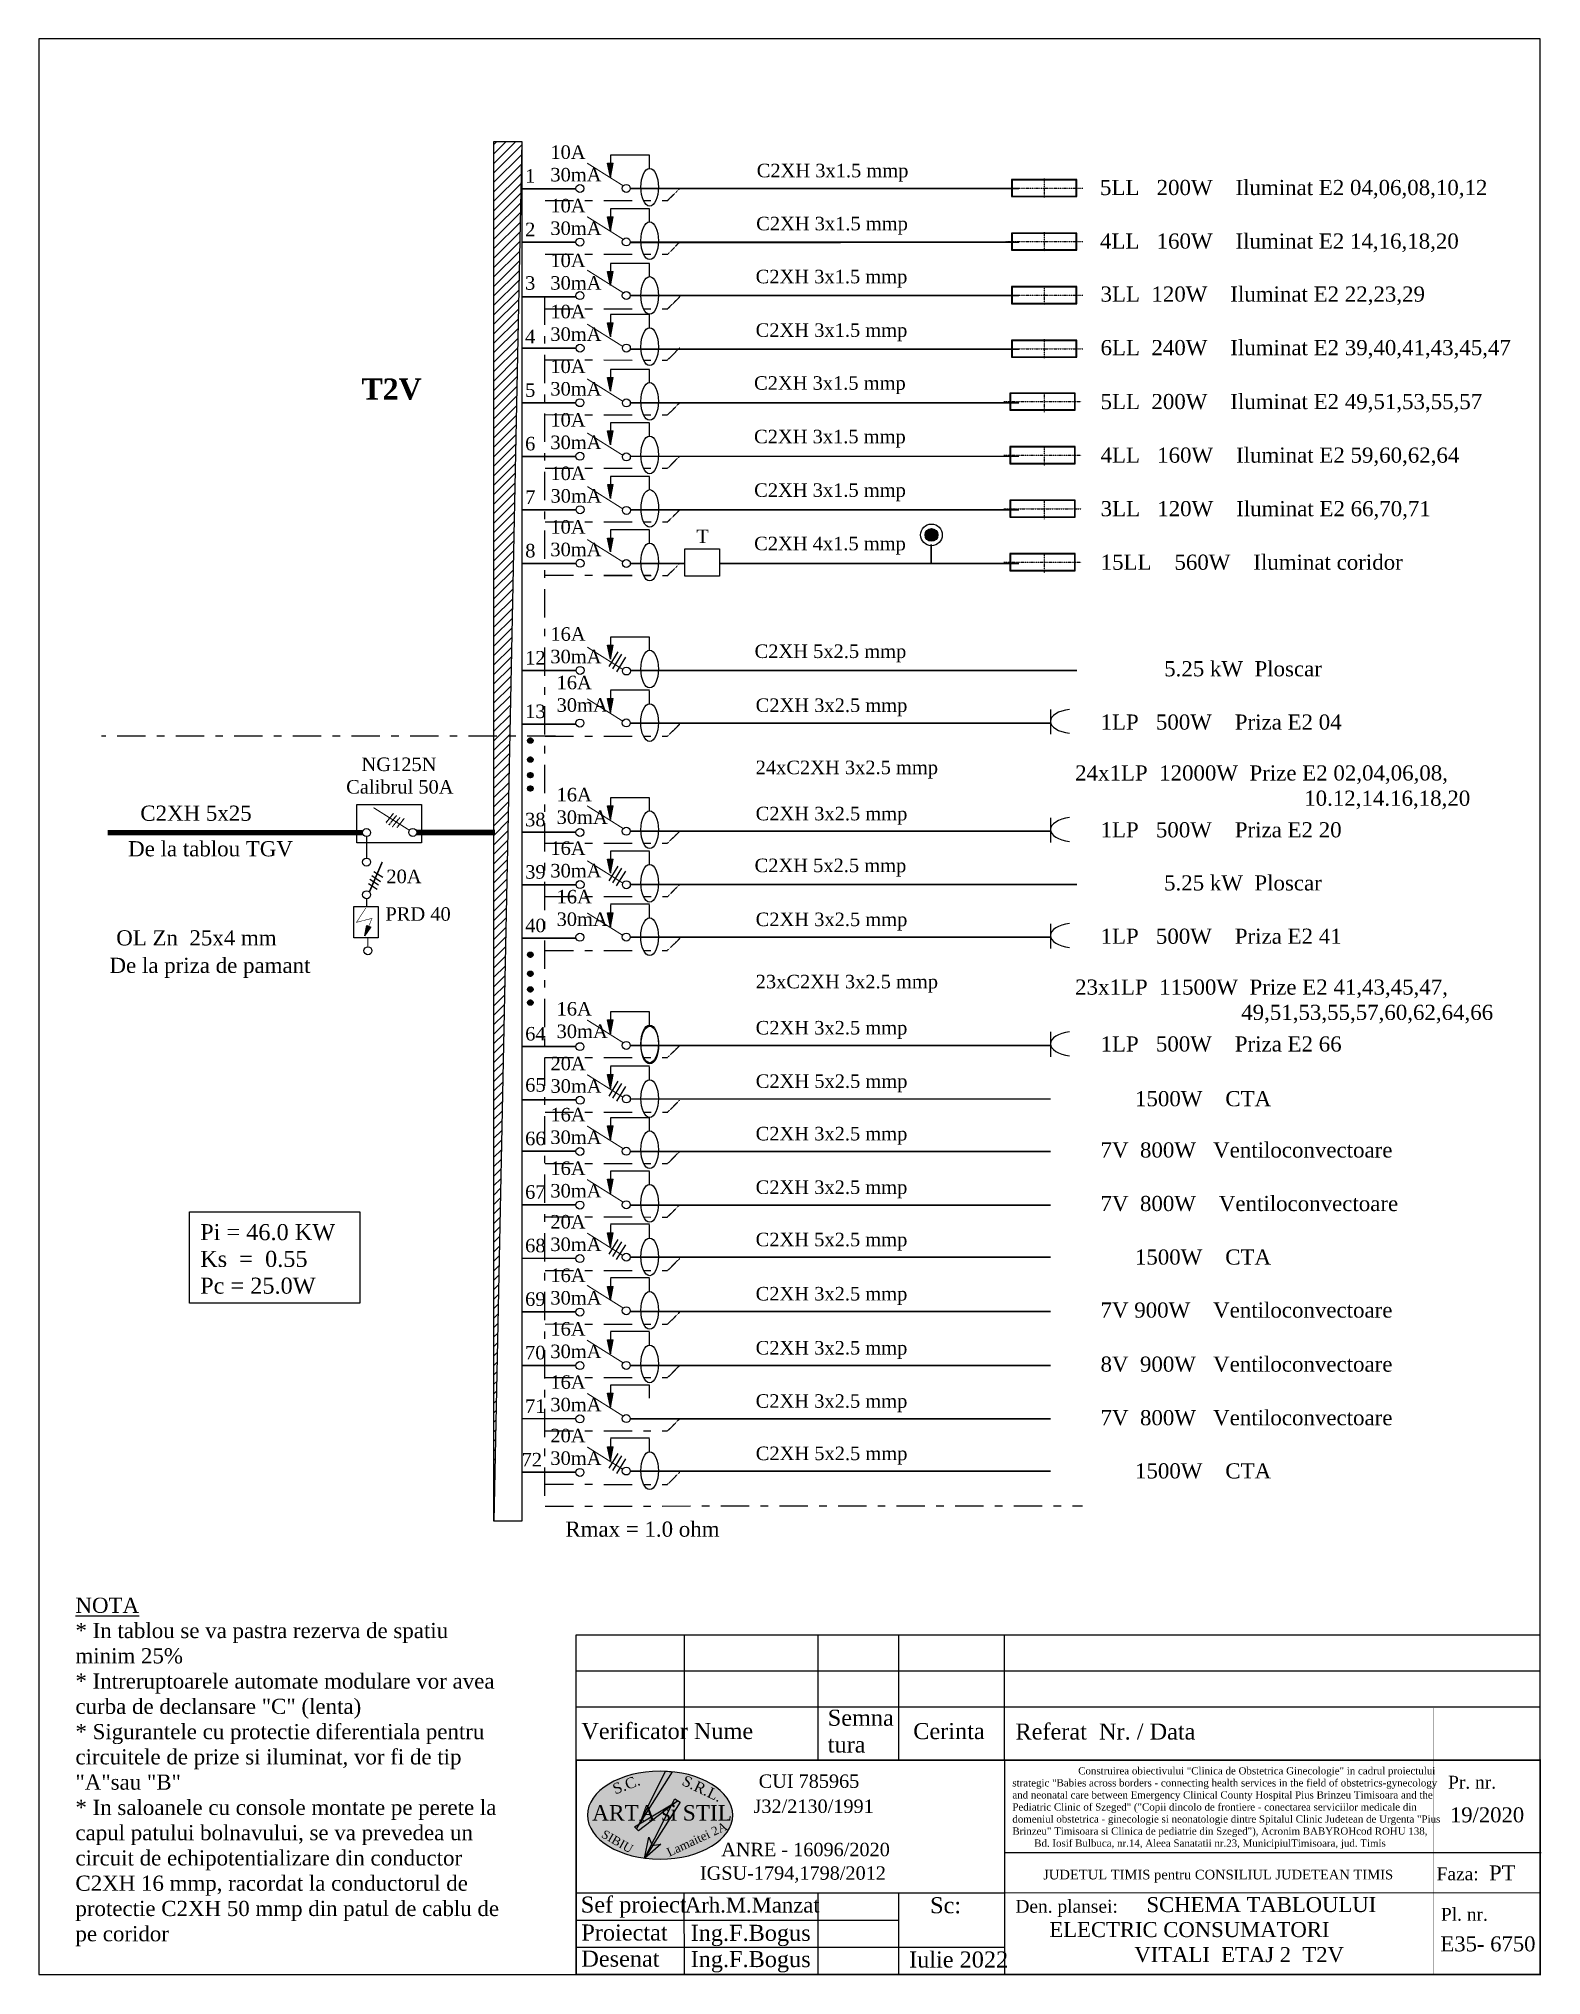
# Model space of a CAD drawing. Header units: inches. Extents: x -369701 to 85886, y 28217 to 66726.
# Drawn here: x -94413 to -80389, y 28218 to 46303 of the extents above; entities that cross this region are included whole.
import ezdxf

# ---------------------------------------------------------------- set-up
doc = ezdxf.new("R2010")
doc.units = ezdxf.units.IN
doc.header["$MEASUREMENT"] = 0
for name, pattern in [('DASHDOTX2', [50.8, 25.4, -12.7, 0, -12.7]), ('DOUBLE_DASHED', [1.093611, 0.529167, -0.211667, 0.141111, -0.211667]), ('VERDECKT2_S2', [0.135, 0.1, -0.035])]:
    doc.linetypes.add(name, pattern=pattern)
doc.layers.add('Circuite', color=7, linetype='Continuous', lineweight=25)
doc.layers.add('Circuite incendiu', color=1, linetype='Continuous', lineweight=25)
for name, color, linetype in [('circuite iluminat normal', 7, 'Continuous'), ('ELECTRICAL', 7, 'Continuous'), ('Texte', 7, 'Continuous')]:
    doc.layers.add(name, color=color, linetype=linetype)
doc.styles.get("Standard").update_dxf_attribs({"font": 'arial.ttf'})

msp = doc.modelspace()

# ---------------------------------------------------------------- texts
at = {"layer": 'Circuite', "linetype": 'Continuous', "attachment_point": 1}
for s, insert, char_height, width in [('{\\fTimes New Roman|b0|i0|c0|p18;10A\\P30mA}', (-89638, 45307), 126.25, 407.03), ('{\\fTimes New Roman|b0|i0|c0|p18;10A\\P30mA}', (-89638, 44807), 126.25, 407.03), ('{\\fTimes New Roman|b0|i0|c0|p18;10A\\P30mA}', (-89638, 44296), 126.25, 407.03), ('{\\fTimes New Roman|b0|i0|c0|p18;10A\\P30mA}', (-89638, 43818), 126.25, 407.03), ('{\\fTimes New Roman|b0|i0|c0|p18;10A\\P30mA}', (-89638, 43307), 126.25, 407.03), ('{\\fTimes New Roman|b0|i0|c0|p18;10A\\P30mA}', (-89638, 42807), 126.25, 407.03), ('{\\fTimes New Roman|b0|i0|c0|p18;10A\\P30mA}', (-89637, 42307), 126.25, 407.03), ('{\\fTimes New Roman|b0|i0|c0|p18;10A\\P30mA}', (-89638, 41807), 126.25, 407.03), ('{\\fTimes New Roman|b0|i0|c0|p18;  T}', (-88371, 41719), 126.25, 407.03), ('{\\fTimes New Roman|b0|i0|c0|p18;16A\\P30mA}', (-89638, 40807), 126.25, 407.03), ('{\\fTimes New Roman|b0|i0|c0|p18;16A\\P30mA}', (-89580, 40354), 126.25, 407.03), ('{\\fTimes New Roman|b0|i0|c0|p18;16A\\P30mA}', (-89580, 39307), 126.25, 407.03), ('{\\fTimes New Roman|b0|i0|c0|p18;16A\\P30mA}', (-89638, 38807), 126.25, 407.03), ('{\\fTimes New Roman|b0|i0|c0|p18;16A\\P30mA}', (-89638, 38807), 126.25, 407.03), ('{\\fTimes New Roman|b0|i0|c0|p18;16A\\P30mA}', (-89580, 38354), 126.25, 407.03), ('{\\fTimes New Roman|b0|i0|c0|p18;PRD 40}', (-91178, 38192), 126.38, 1127.52), ('{\\fTimes New Roman|b0|i0|c0|p18;16A\\P30mA}', (-89580, 37307), 126.25, 407.03), ('{\\fTimes New Roman|b0|i0|c0|p18;20A\\P30mA}', (-89637, 36796), 126.25, 407.03), ('{\\fTimes New Roman|b0|i0|c0|p18;16A\\P30mA}', (-89638, 36318), 126.25, 407.03), ('{\\fTimes New Roman|b0|i0|c0|p18;16A\\P30mA}', (-89638, 35818), 126.25, 407.03), ('{\\fTimes New Roman|b0|i0|c0|p18;20A\\P30mA}', (-89638, 35318), 126.25, 407.03), ('{\\fTimes New Roman|b0|i0|c0|p18;16A\\P30mA}', (-89638, 34818), 126.25, 407.03), ('{\\fTimes New Roman|b0|i0|c0|p18;16A\\P30mA}', (-89638, 34318), 126.25, 407.03), ('{\\fTimes New Roman|b0|i0|c0|p18;16A\\P30mA}', (-89638, 33821), 126.25, 407.03), ('{\\fTimes New Roman|b0|i0|c0|p18;20A\\P30mA}', (-89638, 33321), 126.25, 407.03)]:
    msp.add_mtext(s, dxfattribs=dict(at, insert=insert, char_height=char_height, width=width))
at = {"layer": 'ELECTRICAL', "linetype": 'Continuous', "attachment_point": 1}
for s, insert, char_height, width in [('{\\fTimes New Roman|b0|i0|c0|p18;1}', (-89874, 45085), 126.38, 407.44), ('{\\fTimes New Roman|b0|i0|c0|p18;2}', (-89874, 44585), 126.38, 407.44), ('{\\fTimes New Roman|b0|i0|c0|p18;3}', (-89874, 44085), 126.38, 407.44), ('{\\fTimes New Roman|b0|i0|c0|p18;4}', (-89874, 43585), 126.38, 407.44), ('{\\fTimes New Roman|b1|i0|c0|p18;\\C1;T2V}', (-91401, 43130), 196.58, 477.25), ('{\\fTimes New Roman|b0|i0|c0|p18;5}', (-89874, 43085), 126.38, 407.44), ('{\\fTimes New Roman|b0|i0|c0|p18;6}', (-89874, 42585), 126.38, 407.44), ('{\\fTimes New Roman|b0|i0|c0|p18;7}', (-89873, 42085), 126.38, 407.44), ('{\\fTimes New Roman|b0|i0|c0|p18;8}', (-89873, 41585), 126.38, 407.44), ('{\\fTimes New Roman|b0|i0|c0|p18;12}', (-89873, 40585), 126.38, 407.44), ('{\\fTimes New Roman|b0|i0|c0|p18;13}', (-89873, 40085), 126.38, 407.44), ('{\\fTimes New Roman|b0|i0|c0|p18;   NG125N\\PCalibrul 50A}', (-91544, 39590), 126.38, 1443.2), ('{\\fTimes New Roman|b0|i0|c0|p18;38}', (-89874, 39074), 126.38, 407.44), ('{\\fTimes New Roman|b0|i0|c0|p18;         De la tablou TGV\\P                         }', (-94060, 38809), 141.54, 3139.93), ('{\\fTimes New Roman|b0|i0|c0|p18;20A}', (-91169, 38543), 126.38, 407.44), ('{\\fTimes New Roman|b0|i0|c0|p18;39}', (-89873, 38585), 126.38, 407.44), ('{\\fTimes New Roman|b0|i0|c0|p18;40}', (-89873, 38085), 126.38, 407.44), ('{\\fTimes New Roman|b0|i0|c0|p18;De la priza de pamant}', (-93753, 37720), 141.54, 3139.93), ('{\\fTimes New Roman|b0|i0|c0|p18;64}', (-89873, 37074), 126.38, 407.44), ('{\\fTimes New Roman|b0|i0|c0|p18;65}', (-89873, 36596), 126.38, 407.44), ('{\\fTimes New Roman|b0|i0|c0|p18;66}', (-89874, 36096), 126.38, 407.44), ('{\\fTimes New Roman|b0|i0|c0|p18;67}', (-89874, 35596), 126.38, 407.44), ('{\\fTimes New Roman|b0|i0|c0|p18;\\C1;Pi\\fTimes New Roman|b1|i0|c0|p18; \\fTimes New Roman|b0|i0|c0|p18;= 46.0 KW\\PKs  =  0.55\\PPc\\fTimes New Roman|b1|i0|c0|p18; \\fTimes New Roman|b0|i0|c0|p18;= 25.0W}', (-92907, 35233), 150, 1841.24), ('{\\fTimes New Roman|b0|i0|c0|p18;68}', (-89874, 35096), 126.38, 407.44), ('{\\fTimes New Roman|b0|i0|c0|p18;69}', (-89874, 34596), 126.38, 407.44), ('{\\fTimes New Roman|b0|i0|c0|p18;70}', (-89874, 34096), 126.38, 407.44), ('{\\fTimes New Roman|b0|i0|c0|p18;71}', (-89874, 33596), 126.38, 407.44), ('\\pxt1;{\\fTimes New Roman|b0|i0|c0|p18;72}', (-89907, 33096), 126.38, 407.44)]:
    msp.add_mtext(s, dxfattribs=dict(at, insert=insert, char_height=char_height, width=width))
at = {"layer": 'ELECTRICAL', "linetype": 'DOUBLE_DASHED', "attachment_point": 1}
for s, insert, char_height, width in [('{\\fTimes New Roman|b0|i0|c0|p18;C2XH 3x1.5 mmp}', (-87712, 45135), 126.38, 2813.98), ('{\\fTimes New Roman|b0|i0|c0|p18;5LL   200W    Iluminat E2 04,06,08,10,12}', (-84508, 44984), 141.54, 8555.18), ('{\\fTimes New Roman|b0|i0|c0|p18;C2XH 3x1.5 mmp}', (-87717, 44640), 126.38, 2813.98), ('{\\fTimes New Roman|b0|i0|c0|p18;4LL   160W    Iluminat E2 14,16,18,20}', (-84508, 44484), 141.54, 8555.18), ('{\\fTimes New Roman|b0|i0|c0|p18;C2XH 3x1.5 mmp}', (-87722, 44145), 126.38, 2813.98), ('{\\fTimes New Roman|b0|i0|c0|p18;3LL  120W    Iluminat E2 22,23,29}', (-84503, 43989), 141.54, 8555.18), ('{\\fTimes New Roman|b0|i0|c0|p18;C2XH 3x1.5 mmp}', (-87722, 43645), 126.38, 2813.98), ('{\\fTimes New Roman|b0|i0|c0|p18;6LL  240W    Iluminat E2 39,40,41,43,45,47}', (-84503, 43489), 141.54, 8555.18), ('{\\fTimes New Roman|b0|i0|c0|p18;C2XH 3x1.5 mmp}', (-87737, 43151), 126.38, 2813.98), ('{\\fTimes New Roman|b0|i0|c0|p18;5LL  200W    Iluminat E2 49,51,53,55,57}', (-84503, 42985), 141.54, 8555.18), ('{\\fTimes New Roman|b0|i0|c0|p18;C2XH 3x1.5 mmp}', (-87737, 42651), 126.38, 2813.98), ('\\pxt18,19;{\\fTimes New Roman|b0|i0|c0|p18;4LL   160W    Iluminat E2 59,60,62,64}', (-84503, 42485), 141.54, 8555.18), ('{\\fTimes New Roman|b0|i0|c0|p18;C2XH 3x1.5 mmp}', (-87736, 42151), 126.38, 2813.98), ('\\pxt18,19;{\\fTimes New Roman|b0|i0|c0|p18;3LL   120W    Iluminat E2 66,70,71}', (-84502, 41985), 141.54, 8555.18), ('{\\fTimes New Roman|b0|i0|c0|p18;C2XH 4x1.5 mmp}', (-87736, 41652), 126.38, 2813.98), ('{\\fTimes New Roman|b0|i0|c0|p18;15LL    560W    Iluminat coridor}', (-84502, 41485), 141.54, 8555.18), ('{\\fTimes New Roman|b0|i0|c0|p18;C2XH 5x2.5 mmp}', (-87732, 40646), 126.38, 2813.98), ('{\\fTimes New Roman|b0|i0|c0|p18;           5.25 kW  Ploscar}', (-84497, 40490), 141.54, 8555.18), ('{\\fTimes New Roman|b0|i0|c0|p18;C2XH 3x2.5 mmp}', (-87722, 40142), 126.38, 2813.98), ('{\\fTimes New Roman|b0|i0|c0|p18;1LP   500W    Priza E2 04}', (-84503, 39992), 141.54, 8555.18), ('{\\fTimes New Roman|b0|i0|c0|p18;24xC2XH 3x2.5 mmp}', (-87722, 39561), 126.38, 2813.98), ('{\\fTimes New Roman|b0|i0|c0|p18;24x1LP  12000W  Prize E2 02,04,06,08,\\P                                        10.12,14.16,18,20 }', (-84740, 39517), 141.54, 8555.18), ('{\\fTimes New Roman|b0|i0|c0|p18;    C2XH 5x25}', (-93679, 39141), 141.54, 2813.98), ('{\\fTimes New Roman|b0|i0|c0|p18;C2XH 3x2.5 mmp}', (-87722, 39130), 126.38, 2813.98), ('{\\fTimes New Roman|b0|i0|c0|p18;1LP   500W    Priza E2 20}', (-84503, 38986), 141.54, 8555.18), ('{\\fTimes New Roman|b0|i0|c0|p18;C2XH 5x2.5 mmp}', (-87732, 38646), 126.38, 2813.98), ('{\\fTimes New Roman|b0|i0|c0|p18;           5.25 kW  Ploscar}', (-84498, 38490), 141.54, 8555.18), ('{\\fTimes New Roman|b0|i0|c0|p18;OL Zn  25x4 mm}', (-93690, 37977), 141.54, 1941.33), ('{\\fTimes New Roman|b0|i0|c0|p18;C2XH 3x2.5 mmp}', (-87722, 38142), 126.38, 2813.98), ('{\\fTimes New Roman|b0|i0|c0|p18;1LP   500W    Priza E2 41}', (-84503, 37992), 141.54, 8555.18), ('{\\fTimes New Roman|b0|i0|c0|p18;23xC2XH 3x2.5 mmp}', (-87722, 37561), 126.38, 2813.98), ('{\\fTimes New Roman|b0|i0|c0|p18;23x1LP  11500W  Prize E2 41,43,45,47,\\P                             49,51,53,55,57,60,62,64,66}', (-84740, 37517), 141.54, 8555.18), ('{\\fTimes New Roman|b0|i0|c0|p18;C2XH 3x2.5 mmp}', (-87722, 37130), 126.38, 2813.98), ('{\\fTimes New Roman|b0|i0|c0|p18;1LP   500W    Priza E2 66}', (-84503, 36986), 141.54, 8555.18), ('{\\fTimes New Roman|b0|i0|c0|p18;C2XH 5x2.5 mmp}', (-87721, 36631), 126.38, 2813.98), ('{\\fTimes New Roman|b0|i0|c0|p18;      1500W    CTA}', (-84502, 36475), 141.54, 8555.18), ('{\\fTimes New Roman|b0|i0|c0|p18;C2XH 3x2.5 mmp}', (-87722, 36141), 126.38, 2813.98), ('{\\fTimes New Roman|b0|i0|c0|p18;7V  800W   Ventiloconvectoare}', (-84503, 35996), 141.54, 8555.18), ('{\\fTimes New Roman|b0|i0|c0|p18;C2XH 3x2.5 mmp}', (-87722, 35641), 126.38, 2813.98), ('{\\fTimes New Roman|b0|i0|c0|p18;7V  800W    Ventiloconvectoare}', (-84503, 35496), 141.54, 8555.18), ('{\\fTimes New Roman|b0|i0|c0|p18;C2XH 5x2.5 mmp}', (-87722, 35152), 126.38, 2813.98), ('{\\fTimes New Roman|b0|i0|c0|p18;      1500W    CTA}', (-84503, 34996), 141.54, 8555.18), ('{\\fTimes New Roman|b0|i0|c0|p18;C2XH 3x2.5 mmp}', (-87722, 34646), 126.38, 2813.98), ('{\\fTimes New Roman|b0|i0|c0|p18;7V 900W    Ventiloconvectoare}', (-84503, 34501), 141.54, 8555.18), ('{\\fTimes New Roman|b0|i0|c0|p18;C2XH 3x2.5 mmp}', (-87722, 34141), 126.38, 2813.98), ('{\\fTimes New Roman|b0|i0|c0|p18;8V  900W   Ventiloconvectoare}', (-84503, 33996), 141.54, 8555.18), ('{\\fTimes New Roman|b0|i0|c0|p18;C2XH 3x2.5 mmp}', (-87722, 33644), 126.38, 2813.98), ('{\\fTimes New Roman|b0|i0|c0|p18;7V  800W   Ventiloconvectoare}', (-84503, 33496), 141.54, 8555.18), ('{\\fTimes New Roman|b0|i0|c0|p18;C2XH 5x2.5 mmp}', (-87721, 33155), 126.38, 2813.98), ('{\\fTimes New Roman|b0|i0|c0|p18;      1500W    CTA}', (-84502, 32999), 141.54, 8555.18), ('{\\fTimes New Roman|b0|i0|c0|p18;Rmax = 1.0 ohm}', (-89498, 32455), 141.54, 8555.18), ('{\\fTimes New Roman|b0|i0|c0|p18;\\LNOTA\\P\\l* In tablou se va pastra rezerva de spatiu minim 25%\\P* Intreruptoarele automate modulare vor avea curba de declansare "C" (lenta)\\P* Sigurantele cu protectie diferentiala pentru circuitele de prize si iluminat, vor fi de tip "A"sau "B"\\P* In saloanele cu console montate pe perete la capul patului bolnavului, se va prevedea un circuit de echipotentializare din conductor C2XH 16 mmp, racordat la conductorul de protectie C2XH 50 mmp din patul de cablu de pe coridor}', (-94071, 31744), 141.541, 3974.27)]:
    msp.add_mtext(s, dxfattribs=dict(at, insert=insert, char_height=char_height, width=width))
at = {"layer": 'Texte', "linetype": 'Continuous', "attachment_point": 1}
for s, insert, char_height, width in [('\\fTimes New Roman|b0|i0|c0|p18;Verificator', (-89349, 30574), 150, 957.75), ('\\fTimes New Roman|b0|i0|c0|p18;Nume', (-88299, 30574), 150, 957.8), ('\\fTimes New Roman|b0|i0|c0|p18;Semna\\Ptura', (-87049, 30698), 150, 957.8), ('\\fTimes New Roman|b0|i0|c0|p18;Cerinta ', (-86251, 30573), 150, 713.5), ('{\\fTimes New Roman|b0|i0|c0|p18;19/2020}', (-81242, 29786), 140, 1414.36), ('{\\fTimes New Roman|b0|i0|c0|p18;Faza:}', (-81366, 29225), 120, 1414.36), ('{\\fTimes New Roman|b0|i0|c0|p18;  PT }', (-80982, 29244), 140, 1414.36), ('{\\fTimes New Roman|b0|i0|c0|p18;Sef proiect}', (-89354, 28953), 150, 1016.64), ('{\\fTimes New Roman|b0|i0|c0|p18;Arh.M.Manzat}', (-88382, 28944), 140, 1423.27), ('{\\fTimes New Roman|b0|i0|c0|p18;  Sc:}', (-86207, 28947), 150, 713.5), ('{\\fTimes New Roman|b0|i0|c0|p18;                \\H0.93333x;SCHEMA TABLOULUI ELECTRIC CONSUMATORI \\P               VITALI  ETAJ 2  \\C1;T2V}', (-84980, 28948), 150, 3496), ('{\\fTimes New Roman|b0|i0|c0|p18;Proiectat}', (-89349, 28692), 150, 957.75), ('{\\fTimes New Roman|b0|i0|c0|p18;Ing.F.Bogus}', (-88329, 28689), 150, 957.75), ('{\\fTimes New Roman|b0|i0|c0|p18; E35- 6750}', (-81383, 28581), 140, 1414.36), ('{\\fTimes New Roman|b0|i0|c0|p18;Desenat}', (-89349, 28448), 150, 957.75), ('{\\fTimes New Roman|b0|i0|c0|p18;Ing.F.Bogus}', (-88329, 28444), 150, 957.75), ('{\\fTimes New Roman|b0|i0|c0|p18;Iulie 2022}', (-86290, 28440), 150, 1534.79)]:
    msp.add_mtext(s, dxfattribs=dict(at, insert=insert, char_height=char_height, width=width))
at = {"layer": 'Texte', "attachment_point": 1}
for s, insert, char_height, width in [('\\fTimes New Roman|b0|i0|c0|p18;Referat  Nr. / Data', (-85297, 30569), 150, 2000.85), ('{\\fTimes New Roman|b0|i0|c0|p18;        CUI 785965 \\H1.1x; }', (-88071, 30093), 125, 4218.94), ('{\\fTimes New Roman|b0|i0|c0|p18;                        \\H1.38x;      \\H0.97826x;Construirea obiectivului "Clinica de Obstetrica Ginecologie" in cadrul proiectului\\Pstrategic "Babies across borders - connecting health services in the field of obstetrics-gynecology and neonatal care between Emergency Clinical County Hospital Pius Brinzeu Timisoara and the Pediatric Clinic of Szeged" ("Copii dincolo de frontiere - conectarea serviciilor medicale din domeniul obstetrica - ginecologie si neonatologie dintre Spitalul Clinic Judetean de Urgenta "Pius Brinzeu" Timisoara si Clinica de pediatrie din Szeged"), Acronim BABYROHcod ROHU 138, \\P        Bd. Iosif Bulbuca, nr.14, Aleea Sanatatii nr.23, MunicipiulTimisoara, jud. Timis}', (-85326, 30161), 50, 3987.91), ('{\\fTimes New Roman|b0|i0|c0|p18;Pr. nr.}', (-81259, 30081), 120, 1688.6), ('\\pxt9;{\\fTimes New Roman|b0|i0|c0|p18;J32/2130/1991}', (-87742, 29859), 125, 4218.94), ('{\\fTimes New Roman|b0|i0|c0|p18;ARTA si STIL }', (-89248, 29807), 144, 3081.12), ('\\pxt12;{\\fTimes New Roman|b0|i0|c0|p18;ANRE - 16096/2020}', (-88043, 29455), 125, 4218.94), ('{\\fTimes New Roman|b0|i0|c0|p18;IGSU-1794,1798/2012}', (-88242, 29235), 125, 4218.94), ('{\\fTimes New Roman|b0|i0|c0|p18;JUDETUL TIMIS pentru CONSILIUL JUDETEAN TIMIS}', (-85038, 29203), 90, 3509.52), ('{\\fTimes New Roman|b0|i0|c0|p18;Den. plansei:   }', (-85298, 28922), 120, 1562.27), ('{\\fTimes New Roman|b0|i0|c0|p18;Pl. nr.}', (-81326, 28847), 120, 937.77)]:
    msp.add_mtext(s, dxfattribs=dict(at, insert=insert, char_height=char_height, width=width))
at = {"layer": 'Texte', "width": 3081.12, "attachment_point": 1}
for s, insert, char_height, rotation in [('{\\fTimes New Roman|b0|i0|c0|p18;S.C.}', (-89069, 29999), 100, 20.7146), ('{\\fTimes New Roman|b0|i0|c0|p18;S.R.L.}', (-88376, 30090), 100, 334.5926), ('{\\fTimes New Roman|b0|i0|c0|p18;SIBIU}', (-89130, 29581), 80, 330.2913), ('{\\fTimes New Roman|b0|i0|c0|p18;Lamaitei 2A}', (-88562, 29397), 80, 25.0215)]:
    msp.add_mtext(s, dxfattribs=dict(at, insert=insert, char_height=char_height, rotation=rotation))

# ---------------------------------------------------------------- hatches: boundary and pattern name
at = {"layer": 'Circuite', "linetype": 'Continuous'}
h = msp.add_hatch(color=256, dxfattribs=at)
h.paths.add_polyline_path([(-89078, 45010), (-89078, 45140), (-89104, 45140)])
h.paths.add_polyline_path([(-89052, 45140), (-89078, 45140), (-89078, 45010)])
h = msp.add_hatch(color=256, dxfattribs=at)
h.paths.add_polyline_path([(-89078, 45010), (-89078, 45140), (-89104, 45140)])
h.paths.add_polyline_path([(-89052, 45140), (-89078, 45140), (-89078, 45010)])
h = msp.add_hatch(color=256, dxfattribs=at)
h.paths.add_polyline_path([(-89078, 44510), (-89078, 44640), (-89104, 44640)])
h.paths.add_polyline_path([(-89052, 44640), (-89078, 44640), (-89078, 44510)])
h = msp.add_hatch(color=256, dxfattribs=at)
h.paths.add_polyline_path([(-89078, 44510), (-89078, 44640), (-89104, 44640)])
h.paths.add_polyline_path([(-89052, 44640), (-89078, 44640), (-89078, 44510)])
h = msp.add_hatch(color=256, dxfattribs=at)
h.paths.add_polyline_path([(-89078, 43999), (-89078, 44129), (-89104, 44129)])
h.paths.add_polyline_path([(-89052, 44129), (-89078, 44129), (-89078, 43999)])
h = msp.add_hatch(color=256, dxfattribs=at)
h.paths.add_polyline_path([(-89078, 43999), (-89078, 44129), (-89104, 44129)])
h.paths.add_polyline_path([(-89052, 44129), (-89078, 44129), (-89078, 43999)])
h = msp.add_hatch(color=256, dxfattribs=at)
h.paths.add_polyline_path([(-89078, 43521), (-89078, 43651), (-89104, 43651)])
h.paths.add_polyline_path([(-89052, 43651), (-89078, 43651), (-89078, 43521)])
h = msp.add_hatch(color=256, dxfattribs=at)
h.paths.add_polyline_path([(-89078, 43521), (-89078, 43651), (-89104, 43651)])
h.paths.add_polyline_path([(-89052, 43651), (-89078, 43651), (-89078, 43521)])
h = msp.add_hatch(color=256, dxfattribs=at)
h.paths.add_polyline_path([(-89078, 43010), (-89078, 43140), (-89104, 43140)])
h.paths.add_polyline_path([(-89052, 43140), (-89078, 43140), (-89078, 43010)])
h = msp.add_hatch(color=256, dxfattribs=at)
h.paths.add_polyline_path([(-89078, 43010), (-89078, 43140), (-89104, 43140)])
h.paths.add_polyline_path([(-89052, 43140), (-89078, 43140), (-89078, 43010)])
h = msp.add_hatch(color=256, dxfattribs=at)
h.paths.add_polyline_path([(-89078, 42510), (-89078, 42640), (-89104, 42640)])
h.paths.add_polyline_path([(-89052, 42640), (-89078, 42640), (-89078, 42510)])
h = msp.add_hatch(color=256, dxfattribs=at)
h.paths.add_polyline_path([(-89078, 42510), (-89078, 42640), (-89104, 42640)])
h.paths.add_polyline_path([(-89052, 42640), (-89078, 42640), (-89078, 42510)])
h = msp.add_hatch(color=256, dxfattribs=at)
h.paths.add_polyline_path([(-89077, 42010), (-89077, 42140), (-89103, 42140)])
h.paths.add_polyline_path([(-89051, 42140), (-89077, 42140), (-89077, 42010)])
h = msp.add_hatch(color=256, dxfattribs=at)
h.paths.add_polyline_path([(-89077, 42010), (-89077, 42140), (-89103, 42140)])
h.paths.add_polyline_path([(-89051, 42140), (-89077, 42140), (-89077, 42010)])
h = msp.add_hatch(color=256, dxfattribs=at)
h.paths.add_polyline_path([(-89077, 41510), (-89077, 41640), (-89104, 41640)])
h.paths.add_polyline_path([(-89051, 41640), (-89077, 41640), (-89077, 41510)])
h = msp.add_hatch(color=256, dxfattribs=at)
h.paths.add_polyline_path([(-89077, 41510), (-89077, 41640), (-89104, 41640)])
h.paths.add_polyline_path([(-89051, 41640), (-89077, 41640), (-89077, 41510)])
at = {"layer": 'Circuite'}
msp.add_hatch(color=1, dxfattribs=at).paths.add_polyline_path([(-86021, 41669, 1), (-86141, 41669, 1)])
at = {"layer": 'Circuite', "linetype": 'Continuous'}
h = msp.add_hatch(color=256, dxfattribs=at)
h.paths.add_polyline_path([(-89077, 40510), (-89077, 40640), (-89104, 40640)])
h.paths.add_polyline_path([(-89051, 40640), (-89077, 40640), (-89077, 40510)])
h = msp.add_hatch(color=256, dxfattribs=at)
h.paths.add_polyline_path([(-89077, 40510), (-89077, 40640), (-89104, 40640)])
h.paths.add_polyline_path([(-89051, 40640), (-89077, 40640), (-89077, 40510)])
h = msp.add_hatch(color=256, dxfattribs=at)
h.paths.add_polyline_path([(-89078, 40010), (-89078, 40140), (-89104, 40140)])
h.paths.add_polyline_path([(-89052, 40140), (-89078, 40140), (-89078, 40010)])
h = msp.add_hatch(color=256, dxfattribs=at)
h.paths.add_polyline_path([(-89078, 39010), (-89078, 39140), (-89104, 39140)])
h.paths.add_polyline_path([(-89052, 39140), (-89078, 39140), (-89078, 39010)])
h = msp.add_hatch(color=256, dxfattribs=at)
h.paths.add_polyline_path([(-89077, 38510), (-89077, 38640), (-89104, 38640)])
h.paths.add_polyline_path([(-89051, 38640), (-89077, 38640), (-89077, 38510)])
h = msp.add_hatch(color=256, dxfattribs=at)
h.paths.add_polyline_path([(-89077, 38510), (-89077, 38640), (-89103, 38640)])
h.paths.add_polyline_path([(-89051, 38640), (-89077, 38640), (-89077, 38510)])
h = msp.add_hatch(color=256, dxfattribs=at)
h.paths.add_polyline_path([(-91334, 38013), (-91352, 38021), (-91368, 37931)])
h.paths.add_polyline_path([(-91314, 38005), (-91334, 38013), (-91368, 37931), (-91369, 37927)])
h = msp.add_hatch(color=256, dxfattribs=at)
h.paths.add_polyline_path([(-89078, 38010), (-89078, 38140), (-89104, 38140)])
h.paths.add_polyline_path([(-89052, 38140), (-89078, 38140), (-89078, 38010)])
h = msp.add_hatch(color=256, dxfattribs=at)
h.paths.add_polyline_path([(-89078, 37010), (-89078, 37140), (-89104, 37140)])
h.paths.add_polyline_path([(-89052, 37140), (-89078, 37140), (-89078, 37010)])
h = msp.add_hatch(color=256, dxfattribs=at)
h.paths.add_polyline_path([(-89077, 36499), (-89077, 36629), (-89104, 36629)])
h.paths.add_polyline_path([(-89051, 36629), (-89077, 36629), (-89077, 36499)])
h = msp.add_hatch(color=256, dxfattribs=at)
h.paths.add_polyline_path([(-89077, 36499), (-89077, 36629), (-89103, 36629)])
h.paths.add_polyline_path([(-89051, 36629), (-89077, 36629), (-89077, 36499)])
h = msp.add_hatch(color=256, dxfattribs=at)
h.paths.add_polyline_path([(-89078, 36021), (-89078, 36151), (-89104, 36151)])
h.paths.add_polyline_path([(-89052, 36151), (-89078, 36151), (-89078, 36021)])
h = msp.add_hatch(color=256, dxfattribs=at)
h.paths.add_polyline_path([(-89078, 36021), (-89078, 36151), (-89104, 36151)])
h.paths.add_polyline_path([(-89052, 36151), (-89078, 36151), (-89078, 36021)])
h = msp.add_hatch(color=256, dxfattribs=at)
h.paths.add_polyline_path([(-89078, 35521), (-89078, 35651), (-89104, 35651)])
h.paths.add_polyline_path([(-89052, 35651), (-89078, 35651), (-89078, 35521)])
h = msp.add_hatch(color=256, dxfattribs=at)
h.paths.add_polyline_path([(-89078, 35521), (-89078, 35651), (-89104, 35651)])
h.paths.add_polyline_path([(-89052, 35651), (-89078, 35651), (-89078, 35521)])
h = msp.add_hatch(color=256, dxfattribs=at)
h.paths.add_polyline_path([(-89078, 35021), (-89078, 35151), (-89104, 35151)])
h.paths.add_polyline_path([(-89052, 35151), (-89078, 35151), (-89078, 35021)])
h = msp.add_hatch(color=256, dxfattribs=at)
h.paths.add_polyline_path([(-89078, 35021), (-89078, 35151), (-89104, 35151)])
h.paths.add_polyline_path([(-89052, 35151), (-89078, 35151), (-89078, 35021)])
h = msp.add_hatch(color=256, dxfattribs=at)
h.paths.add_polyline_path([(-89078, 34521), (-89078, 34651), (-89104, 34651)])
h.paths.add_polyline_path([(-89052, 34651), (-89078, 34651), (-89078, 34521)])
h = msp.add_hatch(color=256, dxfattribs=at)
h.paths.add_polyline_path([(-89078, 34521), (-89078, 34651), (-89104, 34651)])
h.paths.add_polyline_path([(-89052, 34651), (-89078, 34651), (-89078, 34521)])
h = msp.add_hatch(color=256, dxfattribs=at)
h.paths.add_polyline_path([(-89078, 34021), (-89078, 34151), (-89104, 34151)])
h.paths.add_polyline_path([(-89052, 34151), (-89078, 34151), (-89078, 34021)])
h = msp.add_hatch(color=256, dxfattribs=at)
h.paths.add_polyline_path([(-89078, 34021), (-89078, 34151), (-89104, 34151)])
h.paths.add_polyline_path([(-89052, 34151), (-89078, 34151), (-89078, 34021)])
h = msp.add_hatch(color=256, dxfattribs=at)
h.paths.add_polyline_path([(-89078, 33524), (-89078, 33654), (-89104, 33654)])
h.paths.add_polyline_path([(-89052, 33654), (-89078, 33654), (-89078, 33524)])
h = msp.add_hatch(color=256, dxfattribs=at)
h.paths.add_polyline_path([(-89078, 33524), (-89078, 33654), (-89104, 33654)])
h.paths.add_polyline_path([(-89052, 33654), (-89078, 33654), (-89078, 33524)])
h = msp.add_hatch(color=256, dxfattribs=at)
h.paths.add_polyline_path([(-89077, 33024), (-89077, 33154), (-89104, 33154)])
h.paths.add_polyline_path([(-89051, 33154), (-89077, 33154), (-89077, 33024)])
h = msp.add_hatch(color=256, dxfattribs=at)
h.paths.add_polyline_path([(-89077, 33024), (-89077, 33154), (-89103, 33154)])
h.paths.add_polyline_path([(-89051, 33154), (-89077, 33154), (-89077, 33024)])
at = {"layer": 'circuite iluminat normal'}
h = msp.add_hatch(color=256, dxfattribs=at)
h.paths.add_polyline_path([(-89833, 39724, 0.528515), (-89801, 39749), (-89828, 39738)])
h.paths.add_polyline_path([(-89833, 39724), (-89828, 39738), (-89844, 39731, 0.127588)])
h.paths.add_polyline_path([(-89844, 39731), (-89801, 39749, 0.086363), (-89803, 39758, 0.099878), (-89809, 39766), (-89851, 39747, 0.099878), (-89848, 39738, 0.086363)])
h.paths.add_polyline_path([(-89851, 39747), (-89809, 39766, 0.664213)])
h = msp.add_hatch(color=256, dxfattribs=at)
h.paths.add_polyline_path([(-89831, 39724, 0.528515), (-89799, 39749), (-89826, 39738)])
h.paths.add_polyline_path([(-89831, 39724), (-89826, 39738), (-89842, 39731, 0.127588)])
h.paths.add_polyline_path([(-89842, 39731), (-89799, 39749, 0.086363), (-89801, 39758, 0.099878), (-89807, 39766), (-89849, 39747, 0.099878), (-89847, 39738, 0.086363)])
h.paths.add_polyline_path([(-89849, 39747), (-89807, 39766, 0.664213)])
h = msp.add_hatch(color=256, dxfattribs=at)
h.paths.add_polyline_path([(-89833, 39548, 0.528515), (-89801, 39573), (-89828, 39561)])
h.paths.add_polyline_path([(-89833, 39548), (-89828, 39561), (-89844, 39554, 0.127588)])
h.paths.add_polyline_path([(-89844, 39554), (-89801, 39573, 0.086363), (-89803, 39581, 0.099878), (-89809, 39589), (-89851, 39571, 0.099878), (-89848, 39561, 0.086363)])
h.paths.add_polyline_path([(-89851, 39571), (-89809, 39589, 0.664213)])
h = msp.add_hatch(color=256, dxfattribs=at)
h.paths.add_polyline_path([(-89833, 39401, 0.528515), (-89801, 39426), (-89828, 39415)])
h.paths.add_polyline_path([(-89833, 39401), (-89828, 39415), (-89844, 39408, 0.127588)])
h.paths.add_polyline_path([(-89844, 39408), (-89801, 39426, 0.086363), (-89803, 39435, 0.099878), (-89809, 39443), (-89851, 39424, 0.099878), (-89848, 39415, 0.086363)])
h.paths.add_polyline_path([(-89851, 39424), (-89809, 39443, 0.664213)])
h = msp.add_hatch(color=256, dxfattribs=at)
h.paths.add_polyline_path([(-89831, 39548, 0.528515), (-89799, 39573), (-89826, 39561)])
h.paths.add_polyline_path([(-89831, 39548), (-89826, 39561), (-89842, 39554, 0.127588)])
h.paths.add_polyline_path([(-89842, 39554), (-89799, 39573, 0.086363), (-89801, 39581, 0.099878), (-89807, 39589), (-89849, 39571, 0.099878), (-89847, 39561, 0.086363)])
h.paths.add_polyline_path([(-89849, 39571), (-89807, 39589, 0.664213)])
h = msp.add_hatch(color=256, dxfattribs=at)
h.paths.add_polyline_path([(-89831, 39401, 0.528515), (-89799, 39426), (-89826, 39415)])
h.paths.add_polyline_path([(-89831, 39401), (-89826, 39415), (-89842, 39408, 0.127588)])
h.paths.add_polyline_path([(-89842, 39408), (-89799, 39426, 0.086363), (-89801, 39435, 0.099878), (-89807, 39443), (-89849, 39424, 0.099878), (-89847, 39415, 0.086363)])
h.paths.add_polyline_path([(-89849, 39424), (-89807, 39443, 0.664213)])
h = msp.add_hatch(color=256, dxfattribs=at)
h.paths.add_polyline_path([(-89833, 39277, 0.528515), (-89801, 39303), (-89828, 39291)])
h.paths.add_polyline_path([(-89833, 39277), (-89828, 39291), (-89844, 39284, 0.127588)])
h.paths.add_polyline_path([(-89844, 39284), (-89801, 39303, 0.086363), (-89803, 39311, 0.099878), (-89809, 39319), (-89851, 39301, 0.099878), (-89848, 39291, 0.086363)])
h.paths.add_polyline_path([(-89851, 39301), (-89809, 39319, 0.664213)])
h = msp.add_hatch(color=256, dxfattribs=at)
h.paths.add_polyline_path([(-89831, 39277, 0.528515), (-89799, 39303), (-89826, 39291)])
h.paths.add_polyline_path([(-89831, 39277), (-89826, 39291), (-89842, 39284, 0.127588)])
h.paths.add_polyline_path([(-89842, 39284), (-89799, 39303, 0.086363), (-89801, 39311, 0.099878), (-89807, 39319), (-89849, 39301, 0.099878), (-89847, 39291, 0.086363)])
h.paths.add_polyline_path([(-89849, 39301), (-89807, 39319, 0.664213)])
h = msp.add_hatch(color=256, dxfattribs=at)
h.paths.add_polyline_path([(-89833, 37724, 0.528515), (-89801, 37749), (-89828, 37738)])
h.paths.add_polyline_path([(-89833, 37724), (-89828, 37738), (-89844, 37731, 0.127588)])
h.paths.add_polyline_path([(-89844, 37731), (-89801, 37749, 0.086363), (-89803, 37758, 0.099878), (-89809, 37766), (-89851, 37747, 0.099878), (-89848, 37738, 0.086363)])
h.paths.add_polyline_path([(-89851, 37747), (-89809, 37766, 0.664213)])
h = msp.add_hatch(color=256, dxfattribs=at)
h.paths.add_polyline_path([(-89831, 37724, 0.528515), (-89799, 37749), (-89826, 37738)])
h.paths.add_polyline_path([(-89831, 37724), (-89826, 37738), (-89842, 37731, 0.127588)])
h.paths.add_polyline_path([(-89842, 37731), (-89799, 37749, 0.086363), (-89801, 37758, 0.099878), (-89807, 37766), (-89849, 37747, 0.099878), (-89847, 37738, 0.086363)])
h.paths.add_polyline_path([(-89849, 37747), (-89807, 37766, 0.664213)])
h = msp.add_hatch(color=256, dxfattribs=at)
h.paths.add_polyline_path([(-89833, 37548, 0.528515), (-89801, 37573), (-89828, 37561)])
h.paths.add_polyline_path([(-89833, 37548), (-89828, 37561), (-89844, 37554, 0.127588)])
h.paths.add_polyline_path([(-89844, 37554), (-89801, 37573, 0.086363), (-89803, 37581, 0.099878), (-89809, 37589), (-89851, 37571, 0.099878), (-89848, 37561, 0.086363)])
h.paths.add_polyline_path([(-89851, 37571), (-89809, 37589, 0.664213)])
h = msp.add_hatch(color=256, dxfattribs=at)
h.paths.add_polyline_path([(-89833, 37401, 0.528515), (-89801, 37426), (-89828, 37415)])
h.paths.add_polyline_path([(-89833, 37401), (-89828, 37415), (-89844, 37408, 0.127588)])
h.paths.add_polyline_path([(-89844, 37408), (-89801, 37426, 0.086363), (-89803, 37435, 0.099878), (-89809, 37443), (-89851, 37424, 0.099878), (-89848, 37415, 0.086363)])
h.paths.add_polyline_path([(-89851, 37424), (-89809, 37443, 0.664213)])
h = msp.add_hatch(color=256, dxfattribs=at)
h.paths.add_polyline_path([(-89831, 37548, 0.528515), (-89799, 37573), (-89826, 37561)])
h.paths.add_polyline_path([(-89831, 37548), (-89826, 37561), (-89842, 37554, 0.127588)])
h.paths.add_polyline_path([(-89842, 37554), (-89799, 37573, 0.086363), (-89801, 37581, 0.099878), (-89807, 37589), (-89849, 37571, 0.099878), (-89847, 37561, 0.086363)])
h.paths.add_polyline_path([(-89849, 37571), (-89807, 37589, 0.664213)])
h = msp.add_hatch(color=256, dxfattribs=at)
h.paths.add_polyline_path([(-89831, 37401, 0.528515), (-89799, 37426), (-89826, 37415)])
h.paths.add_polyline_path([(-89831, 37401), (-89826, 37415), (-89842, 37408, 0.127588)])
h.paths.add_polyline_path([(-89842, 37408), (-89799, 37426, 0.086363), (-89801, 37435, 0.099878), (-89807, 37443), (-89849, 37424, 0.099878), (-89847, 37415, 0.086363)])
h.paths.add_polyline_path([(-89849, 37424), (-89807, 37443, 0.664213)])
h = msp.add_hatch(color=256, dxfattribs=at)
h.paths.add_polyline_path([(-89833, 37277, 0.528515), (-89801, 37303), (-89828, 37291)])
h.paths.add_polyline_path([(-89833, 37277), (-89828, 37291), (-89844, 37284, 0.127588)])
h.paths.add_polyline_path([(-89844, 37284), (-89801, 37303, 0.086363), (-89803, 37311, 0.099878), (-89809, 37319), (-89851, 37301, 0.099878), (-89848, 37291, 0.086363)])
h.paths.add_polyline_path([(-89851, 37301), (-89809, 37319, 0.664213)])
h = msp.add_hatch(color=256, dxfattribs=at)
h.paths.add_polyline_path([(-89831, 37277, 0.528515), (-89799, 37303), (-89826, 37291)])
h.paths.add_polyline_path([(-89831, 37277), (-89826, 37291), (-89842, 37284, 0.127588)])
h.paths.add_polyline_path([(-89842, 37284), (-89799, 37303, 0.086363), (-89801, 37311, 0.099878), (-89807, 37319), (-89849, 37301, 0.099878), (-89847, 37291, 0.086363)])
h.paths.add_polyline_path([(-89849, 37301), (-89807, 37319, 0.664213)])
at = {"layer": 'Circuite incendiu'}
h = msp.add_hatch(dxfattribs=at)
h.set_pattern_fill('ANSI31', color=256, scale=500, style=0)
h.set_pattern_definition([(45, (-1718797.674, -1152512.155), (-44.1941738, 44.1941738), [])])
h.paths.add_polyline_path([(-89906, 45342), (-90165, 45342), (-90165, 39789), (-90018, 39789)])
h.paths.add_polyline_path([(-90165, 32460), (-90018, 39789), (-90165, 39789)])
at = {"layer": 'ELECTRICAL', "linetype": 'Continuous', "true_color": 0x7fd2f5}
h = msp.add_hatch(color=141, dxfattribs=at)
edge = h.paths.add_edge_path()
edge.add_ellipse((-88614, 29713), major_axis=(-678, 0), ratio=0.605763, start_angle=0, end_angle=360, ccw=False)
h.paths.add_polyline_path([(-88589, 29407), (-88018, 29673), (-87966, 29561), (-88537, 29295)], flags=9)
h.paths.add_polyline_path([(-89138, 29609), (-88842, 29440), (-88903, 29334), (-89198, 29503)], flags=24)
h.paths.add_polyline_path([(-88388, 30124), (-88016, 29947), (-88082, 29809), (-88454, 29986)], flags=25)
h.paths.add_polyline_path([(-89102, 30014), (-88835, 30114), (-88782, 29972), (-89048, 29871)], flags=25)
h.paths.add_polyline_path([(-89291, 29843), (-87950, 29843), (-87950, 29620), (-89291, 29620)], flags=25)
at = {"layer": 'ELECTRICAL', "linetype": 'Continuous'}
h = msp.add_hatch(color=1, dxfattribs=at)
h.paths.add_polyline_path([(-88497, 30118), (-88564, 30124), (-88813, 29627), (-88805, 29632)])
h.paths.add_polyline_path([(-88813, 29627), (-88853, 29603), (-88834, 29585)])
h.paths.add_polyline_path([(-88805, 29632), (-88813, 29627), (-88834, 29585)], flags=17)
h.paths.add_polyline_path([(-88507, 29802), (-88500, 29815), (-88805, 29632), (-88834, 29585), (-88816, 29566)])
h.paths.add_polyline_path([(-88448, 29846), (-88500, 29815), (-88507, 29802)], flags=17)
h.paths.add_polyline_path([(-88448, 29846), (-88507, 29802), (-88691, 29439), (-88688, 29430), (-88681, 29431), (-88428, 29834), (-88475, 29864), (-88500, 29815)])
h.paths.add_polyline_path([(-88608, 29441), (-88681, 29431), (-88758, 29308)])
h.paths.add_polyline_path([(-88681, 29431), (-88688, 29430), (-88691, 29439), (-88758, 29308)])
h.paths.add_polyline_path([(-88691, 29439), (-88719, 29506), (-88758, 29308)])

# ---------------------------------------------------------------- linework, layer by layer
at = {"color": 1, "linetype": 'DASHDOTX2', "ltscale": 0.05}
for p, q in [((-85391, 44908), (-84668, 44908)), ((-85029, 44996), (-85029, 44819)), ((-85029, 44496), (-85029, 44319)), ((-85391, 44408), (-84668, 44408)), ((-85029, 43996), (-85029, 43819)), ((-85391, 43908), (-84668, 43908)), ((-85391, 43408), (-84668, 43408)), ((-85029, 43496), (-85029, 43319)), ((-85406, 42914), (-84683, 42914)), ((-85029, 42992), (-85029, 42815)), ((-85406, 42414), (-84683, 42414)), ((-85029, 42492), (-85029, 42315)), ((-85029, 41992), (-85029, 41815)), ((-85405, 41914), (-84682, 41914)), ((-85029, 41492), (-85029, 41315)), ((-85406, 41414), (-84683, 41414))]:
    msp.add_line(p, q, dxfattribs=at)
for points in [[(-85334, 44828), (-84724, 44828), (-84724, 44988), (-85334, 44988)], [(-85329, 44833), (-84729, 44833), (-84729, 44983), (-85329, 44983)], [(-85334, 44328), (-84724, 44328), (-84724, 44488), (-85334, 44488)], [(-85329, 44333), (-84729, 44333), (-84729, 44483), (-85329, 44483)], [(-85334, 43828), (-84724, 43828), (-84724, 43988), (-85334, 43988)], [(-85329, 43833), (-84729, 43833), (-84729, 43983), (-85329, 43983)], [(-85334, 43328), (-84724, 43328), (-84724, 43488), (-85334, 43488)], [(-85329, 43333), (-84729, 43333), (-84729, 43483), (-85329, 43483)], [(-85349, 42834), (-84739, 42834), (-84739, 42994), (-85349, 42994)], [(-85344, 42839), (-84744, 42839), (-84744, 42989), (-85344, 42989)], [(-85349, 42334), (-84739, 42334), (-84739, 42494), (-85349, 42494)], [(-85344, 42339), (-84744, 42339), (-84744, 42489), (-85344, 42489)], [(-85349, 41834), (-84739, 41834), (-84739, 41994), (-85349, 41994)], [(-85344, 41839), (-84744, 41839), (-84744, 41989), (-85344, 41989)], [(-85349, 41334), (-84739, 41334), (-84739, 41494), (-85349, 41494)], [(-85344, 41339), (-84744, 41339), (-84744, 41489), (-85344, 41489)]]:
    msp.add_lwpolyline(points, close=True)
at = {"layer": 'Circuite', "linetype": 'Continuous'}
for p, q in [((-89078, 45215), (-89078, 45010)), ((-88714, 45215), (-89078, 45215)), ((-88714, 45094), (-88714, 45214)), ((-89104, 45140), (-89052, 45140)), ((-89078, 45010), (-89104, 45140)), ((-89104, 45140), (-89052, 45140)), ((-89078, 45010), (-89052, 45140)), ((-89078, 45010), (-89052, 45140)), ((-89078, 44715), (-89078, 44510)), ((-88714, 44715), (-89078, 44715)), ((-88713, 44715), (-89077, 44715)), ((-88714, 44594), (-88714, 44714)), ((-89104, 44640), (-89052, 44640)), ((-89078, 44510), (-89104, 44640)), ((-89104, 44640), (-89052, 44640)), ((-89078, 44510), (-89052, 44640)), ((-89078, 44510), (-89052, 44640)), ((-89104, 44129), (-89052, 44129)), ((-89078, 43999), (-89104, 44129)), ((-89104, 44129), (-89052, 44129)), ((-89078, 44204), (-89078, 43999)), ((-88714, 44204), (-89078, 44204)), ((-89078, 43999), (-89052, 44129)), ((-89078, 43999), (-89052, 44129)), ((-88714, 44083), (-88714, 44203)), ((-89104, 43651), (-89052, 43651)), ((-89078, 43521), (-89104, 43651)), ((-89104, 43651), (-89052, 43651)), ((-89078, 43726), (-89078, 43520)), ((-88714, 43726), (-89078, 43726)), ((-89078, 43521), (-89052, 43651)), ((-89078, 43521), (-89052, 43651)), ((-88714, 43604), (-88714, 43725)), ((-89104, 43140), (-89052, 43140)), ((-89078, 43010), (-89104, 43140)), ((-89104, 43140), (-89052, 43140)), ((-89078, 43215), (-89078, 43010)), ((-88714, 43215), (-89078, 43215)), ((-89078, 43010), (-89052, 43140)), ((-89078, 43010), (-89052, 43140)), ((-88714, 43094), (-88714, 43214)), ((-89078, 42715), (-89078, 42510)), ((-88714, 42715), (-89078, 42715)), ((-88714, 42594), (-88714, 42714)), ((-89104, 42640), (-89052, 42640)), ((-89078, 42510), (-89104, 42640)), ((-89104, 42640), (-89052, 42640)), ((-89078, 42510), (-89052, 42640)), ((-89078, 42510), (-89052, 42640)), ((-89103, 42140), (-89051, 42140)), ((-89077, 42010), (-89103, 42140)), ((-89103, 42140), (-89051, 42140)), ((-89077, 42215), (-89077, 42010)), ((-88713, 42215), (-89077, 42215)), ((-89077, 42010), (-89051, 42140)), ((-89077, 42010), (-89051, 42140)), ((-88713, 42094), (-88713, 42214)), ((-89104, 41640), (-89051, 41640)), ((-89077, 41510), (-89104, 41640)), ((-89104, 41640), (-89051, 41640)), ((-89077, 41715), (-89077, 41510)), ((-88713, 41715), (-89077, 41715)), ((-89077, 41510), (-89051, 41640)), ((-89077, 41510), (-89051, 41640)), ((-88713, 41594), (-88713, 41714)), ((-89077, 40715), (-89077, 40510)), ((-88713, 40714), (-89077, 40714)), ((-88713, 40594), (-88713, 40714)), ((-89077, 40510), (-89104, 40640)), ((-89104, 40639), (-89051, 40639)), ((-89103, 40639), (-89051, 40639)), ((-89077, 40510), (-89051, 40640)), ((-89077, 40510), (-89051, 40640)), ((-88714, 40220), (-89078, 40220)), ((-89078, 40215), (-89078, 40010)), ((-88714, 40094), (-88714, 40214)), ((-89078, 40010), (-89104, 40140)), ((-89104, 40140), (-89052, 40140)), ((-89078, 40010), (-89052, 40140)), ((-89078, 39010), (-89104, 39140)), ((-89104, 39140), (-89052, 39140)), ((-89078, 39215), (-89078, 39010)), ((-88714, 39214), (-89078, 39214)), ((-89078, 39010), (-89052, 39140)), ((-88714, 39094), (-88714, 39214)), ((-89077, 38715), (-89077, 38510)), ((-88713, 38715), (-89077, 38715)), ((-88713, 38594), (-88713, 38714)), ((-91285, 38526), (-91203, 38472)), ((-89077, 38510), (-89104, 38640)), ((-89104, 38640), (-89051, 38640)), ((-89103, 38640), (-89051, 38640)), ((-89077, 38510), (-89051, 38640)), ((-89077, 38510), (-89051, 38640)), ((-91337, 38415), (-91256, 38361)), ((-91324, 38454), (-91242, 38400)), ((-91304, 38487), (-91223, 38433)), ((-88714, 38220), (-89078, 38220)), ((-89078, 38215), (-89078, 38010)), ((-88714, 38094), (-88714, 38214)), ((-91369, 37926), (-91352, 38021)), ((-91369, 37926), (-91314, 38005)), ((-91352, 38021), (-91314, 38005)), ((-89078, 38010), (-89104, 38140)), ((-89104, 38140), (-89052, 38140)), ((-89078, 38010), (-89052, 38140)), ((-89078, 37010), (-89104, 37140)), ((-89104, 37140), (-89052, 37140)), ((-89078, 37215), (-89078, 37010)), ((-88714, 37214), (-89078, 37214)), ((-89078, 37010), (-89052, 37140)), ((-88714, 37094), (-88714, 37214)), ((-89077, 36499), (-89104, 36629)), ((-89104, 36629), (-89051, 36629)), ((-89103, 36629), (-89051, 36629)), ((-88713, 36709), (-89077, 36709)), ((-89077, 36704), (-89077, 36499)), ((-89077, 36499), (-89051, 36629)), ((-89077, 36499), (-89051, 36629)), ((-88713, 36583), (-88713, 36703)), ((-89078, 36226), (-89078, 36020)), ((-88714, 36226), (-89078, 36226)), ((-88714, 36104), (-88714, 36225)), ((-89104, 36151), (-89052, 36151)), ((-89078, 36021), (-89104, 36151)), ((-89104, 36151), (-89052, 36151)), ((-89078, 36021), (-89052, 36151)), ((-89078, 36021), (-89052, 36151)), ((-89104, 35651), (-89052, 35651)), ((-89078, 35521), (-89104, 35651)), ((-89104, 35651), (-89052, 35651)), ((-89078, 35726), (-89078, 35520)), ((-88714, 35726), (-89078, 35726)), ((-89078, 35521), (-89052, 35651)), ((-89078, 35521), (-89052, 35651)), ((-88714, 35604), (-88714, 35725)), ((-89104, 35151), (-89052, 35151)), ((-89078, 35021), (-89104, 35151)), ((-89104, 35151), (-89052, 35151)), ((-88714, 35231), (-89078, 35231)), ((-89078, 35226), (-89078, 35020)), ((-89078, 35021), (-89052, 35151)), ((-89078, 35021), (-89052, 35151)), ((-88714, 35104), (-88714, 35225)), ((-88714, 34731), (-89078, 34731)), ((-89078, 34726), (-89078, 34520)), ((-88714, 34604), (-88714, 34725)), ((-89104, 34651), (-89052, 34651)), ((-89078, 34521), (-89104, 34651)), ((-89104, 34651), (-89052, 34651)), ((-89078, 34521), (-89052, 34651)), ((-89078, 34521), (-89052, 34651)), ((-88714, 34231), (-89078, 34231)), ((-89078, 34226), (-89078, 34020)), ((-88714, 34104), (-88714, 34225)), ((-89104, 34151), (-89052, 34151)), ((-89078, 34021), (-89104, 34151)), ((-89104, 34151), (-89052, 34151)), ((-89078, 34021), (-89052, 34151)), ((-89078, 34021), (-89052, 34151)), ((-89104, 33654), (-89052, 33654)), ((-89078, 33524), (-89104, 33654)), ((-89104, 33654), (-89052, 33654)), ((-89078, 33729), (-89078, 33523)), ((-88714, 33729), (-89078, 33729)), ((-89078, 33524), (-89052, 33654)), ((-89078, 33524), (-89052, 33654)), ((-88714, 33607), (-88714, 33728)), ((-89077, 33024), (-89104, 33154)), ((-89104, 33154), (-89051, 33154)), ((-89103, 33154), (-89051, 33154)), ((-88713, 33234), (-89077, 33234)), ((-89077, 33229), (-89077, 33023)), ((-89077, 33024), (-89051, 33154)), ((-89077, 33024), (-89051, 33154)), ((-88713, 33107), (-88713, 33228))]:
    msp.add_line(p, q, dxfattribs=at)
at = {"layer": 'Circuite', "linetype": 'DOUBLE_DASHED', "ltscale": 500}
for p, q in [((-89693, 43897), (-89693, 32683)), ((-89590, 39789), (-93827, 39789))]:
    msp.add_line(p, q, dxfattribs=at)
at = {"layer": 'Circuite'}
for p, q in [((-89090, 40440), (-89005, 40577)), ((-89055, 40419), (-88970, 40556)), ((-89019, 40391), (-88935, 40528)), ((-89090, 38440), (-89006, 38577)), ((-89055, 38419), (-88970, 38556)), ((-89020, 38391), (-88935, 38528)), ((-89089, 36429), (-89005, 36567)), ((-89054, 36408), (-88970, 36546)), ((-89019, 36380), (-88934, 36517)), ((-89090, 34951), (-89006, 35088)), ((-89055, 34930), (-88970, 35067)), ((-89020, 34902), (-88935, 35039)), ((-89089, 32954), (-89005, 33091)), ((-89054, 32933), (-88970, 33070)), ((-89019, 32905), (-88934, 33042))]:
    msp.add_line(p, q, dxfattribs=at)
at = {"layer": 'Circuite', "linetype": 'Continuous', "ltscale": 2}
msp.add_line((-85392, 29363), (-80389, 29363), dxfattribs=at)
at = {"layer": 'Circuite', "linetype": 'Continuous'}
for points in [[(-80398, 28226), (-80398, 46303), (-94413, 46303), (-94413, 28226)], [(-91443, 39150), (-90842, 39150), (-90842, 38792), (-91443, 38792)], [(-91471, 38199), (-91245, 38199), (-91245, 37907), (-91471, 37907)], [(-93006, 35348), (-91417, 35348), (-91417, 34494), (-93006, 34494)]]:
    msp.add_lwpolyline(points, close=True, dxfattribs=at)
at = {"layer": 'Circuite', "linetype": 'Continuous', "flags": 128}
for points, const_width in [([(-91353, 38857), (-91353, 38651)], 10.1), ([(-91326, 38338), (-91207, 38615)], 15), ([(-91360, 38186), (-91448, 38051), (-91303, 38088), (-91360, 37950), (-91360, 37950)], 5.06), ([(-91353, 38272), (-91353, 38199)], 10.1), ([(-91341, 37907), (-91341, 37821)], 10.1)]:
    msp.add_lwpolyline(points, dxfattribs=dict(at, const_width=const_width))
at = {"layer": 'Circuite'}
for radius in [101, 59.9]:
    msp.add_circle((-86081, 41669), radius, dxfattribs=at)
at = {"layer": 'Circuite', "linetype": 'Continuous'}
for centre in [(-91354, 38614), (-91353, 38309), (-91341, 37786)]:
    msp.add_circle(centre, 37.2, dxfattribs=at)
for centre in [(-88711, 44916), (-88711, 44416), (-88711, 43905), (-88711, 43427), (-88711, 42916), (-88711, 42416), (-88710, 41916), (-88711, 41416), (-88711, 40416), (-88711, 40416), (-88712, 39916), (-88711, 38916), (-88711, 38416), (-88711, 38416), (-88711, 38416), (-88712, 37916), (-88711, 36916), (-88710, 36905), (-88711, 36405), (-88711, 35927), (-88711, 35427), (-88711, 34927), (-88711, 34427), (-88711, 33927), (-88711, 32930)]:
    msp.add_ellipse(centre, major_axis=(0, 176), ratio=0.466655, dxfattribs=at)
at = {"layer": 'circuite iluminat normal'}
for points in [[(-90165, 45342), (-89906, 45342), (-89906, 32460), (-90165, 32460)], [(-88382, 41538), (-88060, 41538), (-88060, 41284), (-88382, 41284)]]:
    msp.add_lwpolyline(points, close=True, dxfattribs=at)
at = {"layer": 'circuite iluminat normal', "linetype": 'VERDECKT2_S2', "ltscale": 2000, "const_width": 15}
msp.add_lwpolyline([(-86083, 41403, 0.001415), (-86083, 41581)], format="xyb", dxfattribs=at)
at = {"layer": 'circuite iluminat normal'}
for centre in [(-89826, 39748), (-89824, 39748), (-89826, 39571), (-89826, 39425), (-89824, 39571), (-89824, 39425), (-89826, 39301), (-89824, 39301), (-89826, 37748), (-89824, 37748), (-89826, 37571), (-89826, 37425), (-89824, 37571), (-89824, 37425), (-89826, 37301), (-89824, 37301)]:
    msp.add_circle(centre, 24.8, dxfattribs=at)
at = {"layer": 'ELECTRICAL', "linetype": 'Continuous'}
for p, q in [((-89906, 45342), (-90165, 32460)), ((-91391, 38889), (-91391, 38889)), ((-88564, 30124), (-88834, 29585)), ((-88834, 29585), (-88497, 30118)), ((-88564, 30124), (-88497, 30118)), ((-88853, 29603), (-88448, 29846)), ((-88448, 29846), (-88816, 29566)), ((-88758, 29308), (-88475, 29864)), ((-88475, 29864), (-88428, 29834)), ((-88428, 29834), (-88758, 29308)), ((-88816, 29566), (-88853, 29603)), ((-88758, 29308), (-88719, 29506)), ((-88719, 29506), (-88688, 29430)), ((-88608, 29441), (-88758, 29308)), ((-88688, 29430), (-88608, 29441))]:
    msp.add_line(p, q, dxfattribs=at)
at = {"layer": 'ELECTRICAL', "linetype": 'DOUBLE_DASHED'}
for p, q in [((-88543, 44791), (-88430, 44905)), ((-88543, 44291), (-88430, 44405)), ((-88543, 43781), (-88430, 43894)), ((-88544, 43302), (-88430, 43416)), ((-88544, 42791), (-88430, 42905)), ((-88544, 42291), (-88430, 42405)), ((-88543, 41791), (-88429, 41905)), ((-88543, 41291), (-88430, 41405)), ((-88544, 39789), (-88430, 39902)), ((-88544, 39789), (-88430, 39902)), ((-91172, 38981), (-91103, 39068)), ((-91142, 38963), (-91073, 39050)), ((-91112, 38943), (-91042, 39030)), ((-91070, 38936), (-91001, 39022)), ((-88544, 38789), (-88430, 38902)), ((-88543, 38291), (-88430, 38405)), ((-88544, 37789), (-88430, 37902)), ((-88544, 37789), (-88430, 37902)), ((-88544, 36789), (-88430, 36902)), ((-88543, 36278), (-88429, 36391)), ((-88544, 35799), (-88430, 35913)), ((-88544, 35299), (-88430, 35413)), ((-88544, 34799), (-88430, 34913)), ((-88544, 34299), (-88430, 34413)), ((-88544, 33799), (-88430, 33913)), ((-88544, 33302), (-88430, 33416)), ((-88544, 32802), (-88430, 32916))]:
    msp.add_line(p, q, dxfattribs=at)
at = {"layer": 'ELECTRICAL', "linetype": 'DOUBLE_DASHED', "ltscale": 500}
for p, q in [((-89687, 44792), (-88543, 44791)), ((-89687, 44292), (-88543, 44291)), ((-89687, 43781), (-88543, 43781)), ((-89687, 43303), (-88544, 43302)), ((-89687, 42792), (-88544, 42791)), ((-89687, 42292), (-88544, 42291)), ((-89686, 41792), (-88543, 41791)), ((-89687, 41292), (-88696, 41292)), ((-89686, 41292), (-88543, 41291)), ((-89687, 39789), (-88544, 39789)), ((-89687, 38789), (-88544, 38789)), ((-89686, 38292), (-88543, 38291)), ((-89687, 37789), (-88544, 37789)), ((-89687, 36789), (-88544, 36789)), ((-89686, 36278), (-88543, 36278)), ((-89687, 35800), (-88544, 35799)), ((-89687, 35300), (-88544, 35299)), ((-89687, 34800), (-88544, 34799)), ((-89687, 34300), (-88544, 34299)), ((-89687, 33800), (-88544, 33799)), ((-89687, 33303), (-88544, 33302)), ((-89687, 32803), (-88544, 32802)), ((-89687, 32600), (-84671, 32601))]:
    msp.add_line(p, q, dxfattribs=at)
at = {"layer": 'ELECTRICAL', "color": 7, "linetype": 'Continuous'}
for p, q in [((-84969, 40038), (-84969, 39808)), ((-84969, 39027), (-84969, 38796)), ((-84969, 38038), (-84969, 37808)), ((-84969, 37027), (-84969, 36796))]:
    msp.add_line(p, q, dxfattribs=at)
at = {"layer": 'ELECTRICAL', "linetype": 'Continuous', "flags": 128}
for points, const_width in [([(-88959, 44930), (-89295, 45141)], 10.1), ([(-88959, 44930), (-89295, 45141)], 10.1), ([(-89907, 44902), (-89399, 44902)], 15.2), ([(-89907, 44902), (-89399, 44902)], 15.2), ([(-89907, 44902), (-89399, 44902)], 15.2), ([(-89907, 44902), (-89399, 44902)], 15.2), ([(-88894, 44904), (-85264, 44904)], 15.2), ([(-88959, 44430), (-89295, 44641)], 10.1), ([(-88959, 44430), (-89295, 44641)], 10.1), ([(-89907, 44402), (-89399, 44402)], 15.2), ([(-88894, 44404), (-85264, 44404)], 15.2), ([(-88892, 44400), (-86930, 44400)], 15.2), ([(-88959, 43931), (-89295, 44142)], 10.1), ([(-88959, 43931), (-89295, 44142)], 10.1), ([(-89907, 43892), (-89399, 43892)], 15.2), ([(-88894, 43904), (-85264, 43904)], 15.2), ([(-88151, 43904), (-85264, 43904)], 15.2), ([(-88959, 43427), (-89295, 43638)], 10.1), ([(-88959, 43427), (-89295, 43638)], 10.1), ([(-89907, 43413), (-89399, 43413)], 15.2), ([(-88894, 43404), (-85264, 43404)], 15.2), ([(-88151, 43404), (-85264, 43404)], 15.2), ([(-88959, 42915), (-89295, 43126)], 10.1), ([(-88959, 42915), (-89295, 43126)], 10.1), ([(-89907, 42902), (-89399, 42902)], 15.2), ([(-88894, 42903), (-85264, 42903)], 15.2), ([(-88152, 42903), (-85264, 42903)], 15.2), ([(-88958, 42410), (-89294, 42621)], 10.1), ([(-88958, 42410), (-89294, 42621)], 10.1), ([(-89907, 42402), (-89399, 42402)], 15.2), ([(-88894, 42403), (-85264, 42403)], 15.2), ([(-88152, 42403), (-85264, 42403)], 15.2), ([(-88958, 41910), (-89293, 42121)], 10.1), ([(-88958, 41910), (-89293, 42121)], 10.1), ([(-89906, 41902), (-89398, 41902)], 15.2), ([(-88893, 41903), (-85263, 41903)], 15.2), ([(-88151, 41903), (-85263, 41903)], 15.2), ([(-88958, 41415), (-89294, 41626)], 10.1), ([(-88958, 41415), (-89294, 41626)], 10.1), ([(-89907, 41402), (-89398, 41402)], 15.2), ([(-88894, 41403), (-88382, 41403)], 15.2), ([(-88061, 41403), (-85264, 41403)], 15.2), ([(-88958, 40410), (-89294, 40621)], 10.1), ([(-88958, 40410), (-89294, 40621)], 10.1), ([(-89907, 40402), (-89398, 40402)], 15.2), ([(-88893, 40403), (-84722, 40403)], 15.2), ([(-88151, 40403), (-85263, 40403)], 15.2), ([(-88960, 39928), (-89295, 40139)], 10.1), ([(-88960, 39928), (-89295, 40139)], 10.1), ([(-88960, 39928), (-89295, 40139)], 10.1), ([(-89907, 39902), (-89399, 39902)], 15.2), ([(-88892, 39912), (-84969, 39912)], 15.2), ([(-90954, 38911), (-91289, 39122)], 10.1), ([(-88960, 38928), (-89295, 39139)], 10.1), ([(-88960, 38928), (-89295, 39139)], 10.1), ([(-88960, 38928), (-89295, 39139)], 10.1), ([(-91392, 38889), (-93771, 38889)], 50.6), ([(-90886, 38890), (-90155, 38890)], 50.6), ([(-89907, 38892), (-89399, 38892)], 15.2), ([(-88892, 38901), (-84969, 38901)], 15.2), ([(-88958, 38415), (-89294, 38626)], 10.1), ([(-88958, 38415), (-89294, 38626)], 10.1), ([(-89907, 38402), (-89398, 38402)], 15.2), ([(-88894, 38403), (-84723, 38403)], 15.2), ([(-88152, 38403), (-85264, 38403)], 15.2), ([(-88960, 37928), (-89295, 38139)], 10.1), ([(-88960, 37928), (-89295, 38139)], 10.1), ([(-88960, 37928), (-89295, 38139)], 10.1), ([(-89907, 37902), (-89399, 37902)], 15.2), ([(-88892, 37912), (-84969, 37912)], 15.2), ([(-88960, 36928), (-89295, 37139)], 10.1), ([(-88960, 36928), (-89295, 37139)], 10.1), ([(-88960, 36928), (-89295, 37139)], 10.1), ([(-89907, 36892), (-89399, 36892)], 15.2), ([(-88892, 36901), (-84969, 36901)], 15.2), ([(-88959, 36417), (-89294, 36628)], 10.1), ([(-88959, 36417), (-89294, 36628)], 10.1), ([(-88959, 36417), (-89294, 36628)], 10.1), ([(-89906, 36392), (-89398, 36392)], 15.2), ([(-88891, 36401), (-84969, 36401)], 15.2), ([(-88959, 35938), (-89295, 36149)], 10.1), ([(-88959, 35938), (-89295, 36149)], 10.1), ([(-88959, 35938), (-89295, 36149)], 10.1), ([(-89907, 35913), (-89399, 35913)], 15.2), ([(-89907, 35913), (-89399, 35913)], 15.2), ([(-88891, 35911), (-84969, 35911)], 15.2), ([(-88959, 35438), (-89295, 35649)], 10.1), ([(-88959, 35438), (-89295, 35649)], 10.1), ([(-88959, 35438), (-89295, 35649)], 10.1), ([(-89907, 35413), (-89399, 35413)], 15.2), ([(-89907, 35413), (-89399, 35413)], 15.2), ([(-88891, 35411), (-84969, 35411)], 15.2), ([(-88959, 34938), (-89295, 35149)], 10.1), ([(-88959, 34938), (-89295, 35149)], 10.1), ([(-88959, 34938), (-89295, 35149)], 10.1), ([(-89906, 34913), (-89398, 34913)], 15.2), ([(-88892, 34923), (-84969, 34923)], 15.2), ([(-88960, 34450), (-89296, 34661)], 10.1), ([(-89907, 34413), (-89399, 34413)], 15.2), ([(-88893, 34416), (-84969, 34416)], 15.2), ([(-88960, 33938), (-89296, 34149)], 10.1), ([(-88960, 33938), (-89296, 34149)], 10.1), ([(-88960, 33938), (-89296, 34149)], 10.1), ([(-89907, 33913), (-89399, 33913)], 15.2), ([(-88892, 33911), (-84969, 33911)], 15.2), ([(-88960, 33441), (-89295, 33652)], 10.1), ([(-88960, 33441), (-89295, 33652)], 10.1), ([(-88960, 33441), (-89295, 33652)], 10.1), ([(-89907, 33416), (-89399, 33416)], 15.2), ([(-88892, 33414), (-84969, 33414)], 15.2), ([(-88960, 32941), (-89295, 33152)], 10.1), ([(-88960, 32941), (-89295, 33152)], 10.1), ([(-88960, 32941), (-89295, 33152)], 10.1), ([(-89907, 32916), (-89399, 32916)], 15.2), ([(-88892, 32926), (-84969, 32926)], 15.2)]:
    msp.add_lwpolyline(points, dxfattribs=dict(at, const_width=const_width))
at = {"layer": 'ELECTRICAL', "linetype": 'Continuous'}
for centre in [(-89362, 44904), (-89362, 44904), (-88930, 44905), (-89362, 44404), (-89362, 44404), (-88930, 44405), (-89362, 43904), (-89362, 43904), (-88930, 43905), (-89361, 43413), (-88929, 43414), (-89362, 42904), (-88929, 42902), (-89362, 42404), (-88929, 42398), (-89361, 41904), (-88928, 41898), (-89361, 41404), (-88929, 41402), (-89361, 40404), (-88928, 40398), (-89362, 39912), (-88930, 39913), (-91354, 38889), (-90922, 38891), (-89362, 38890), (-88930, 38902), (-89361, 38404), (-88929, 38402), (-89362, 37912), (-88930, 37913), (-89362, 36890), (-88930, 36902), (-89361, 36390), (-88929, 36402), (-88929, 36402), (-89362, 35911), (-88930, 35913), (-88930, 35913), (-89362, 35411), (-88930, 35413), (-88930, 35413), (-89362, 34911), (-88930, 34924), (-88930, 34924), (-89362, 34411), (-88930, 34424), (-88930, 34424), (-89362, 33911), (-88930, 33913), (-88930, 33913), (-89362, 33414), (-88930, 33416), (-88930, 33416), (-89362, 32914), (-88930, 32927), (-88930, 32927)]:
    msp.add_circle(centre, 37.2, dxfattribs=at)
at = {"layer": 'ELECTRICAL', "color": 7, "linetype": 'Continuous'}
for centre in [(-84735, 39928), (-84735, 38917), (-84735, 37928), (-84735, 36917)]:
    msp.add_ellipse(centre, major_axis=(-236, 0), ratio=0.487665, start_param=-1.324285, end_param=1.324285, dxfattribs=at)
at = {"layer": 'ELECTRICAL', "linetype": 'Continuous', "extrusion": (0, 0, -1)}
msp.add_ellipse((-88614, 29713), major_axis=(-678, 0), ratio=0.605763, dxfattribs=at)
at = {"layer": 'Texte', "linetype": 'Continuous'}
for p, q in [((-88387, 30561), (-88387, 31396)), ((-87137, 30561), (-87137, 31396)), ((-86387, 30561), (-86387, 31396)), ((-85398, 30561), (-85398, 31396)), ((-88387, 30226), (-88387, 31061)), ((-87137, 30226), (-87137, 31061)), ((-86387, 30226), (-86387, 31061)), ((-85398, 30226), (-85398, 31061)), ((-89398, 28987), (-85398, 28987)), ((-88387, 28226), (-88388, 28988)), ((-87137, 28226), (-87137, 28987)), ((-86387, 28218), (-86387, 28987)), ((-89398, 28733), (-86387, 28733)), ((-89398, 28480), (-85398, 28480))]:
    msp.add_line(p, q, dxfattribs=at)
at = {"layer": 'Texte', "linetype": 'Continuous', "flags": 128}
for points in [[(-89398, 30896), (-89398, 31396), (-80398, 31396)], [(-89398, 30896), (-89398, 31396), (-80398, 31396)], [(-89398, 30561), (-89398, 31061), (-80398, 31061)], [(-89398, 30561), (-89398, 31061), (-80398, 31061)], [(-89398, 30226), (-89398, 30726), (-80398, 30726)]]:
    msp.add_lwpolyline(points, dxfattribs=at)
at = {"layer": 'Texte', "linetype": 'Continuous'}
for points, const_width in [([(-81398, 28226), (-81398, 30714)], 5), ([(-85398, 28226), (-85398, 30226)], 10), ([(-89398, 28987), (-85398, 28987)], 10), ([(-85398, 28987), (-80398, 28987)], 10)]:
    msp.add_lwpolyline(points, dxfattribs=dict(at, const_width=const_width))
at = {"layer": 'Texte', "linetype": 'Continuous', "const_width": 15}
msp.add_lwpolyline([(-80398, 28226), (-89398, 28226), (-89398, 30226), (-80398, 30226)], close=True, dxfattribs=at)

msp.set_redraw_order([(e.dxf.handle, doc.entitydb.next_handle()) for e in msp.query("TEXT MTEXT ATTDEF DIMENSION ARC_DIMENSION")])  # texts and dimensions are drawn at this point

doc.saveas('drawing.dxf')
